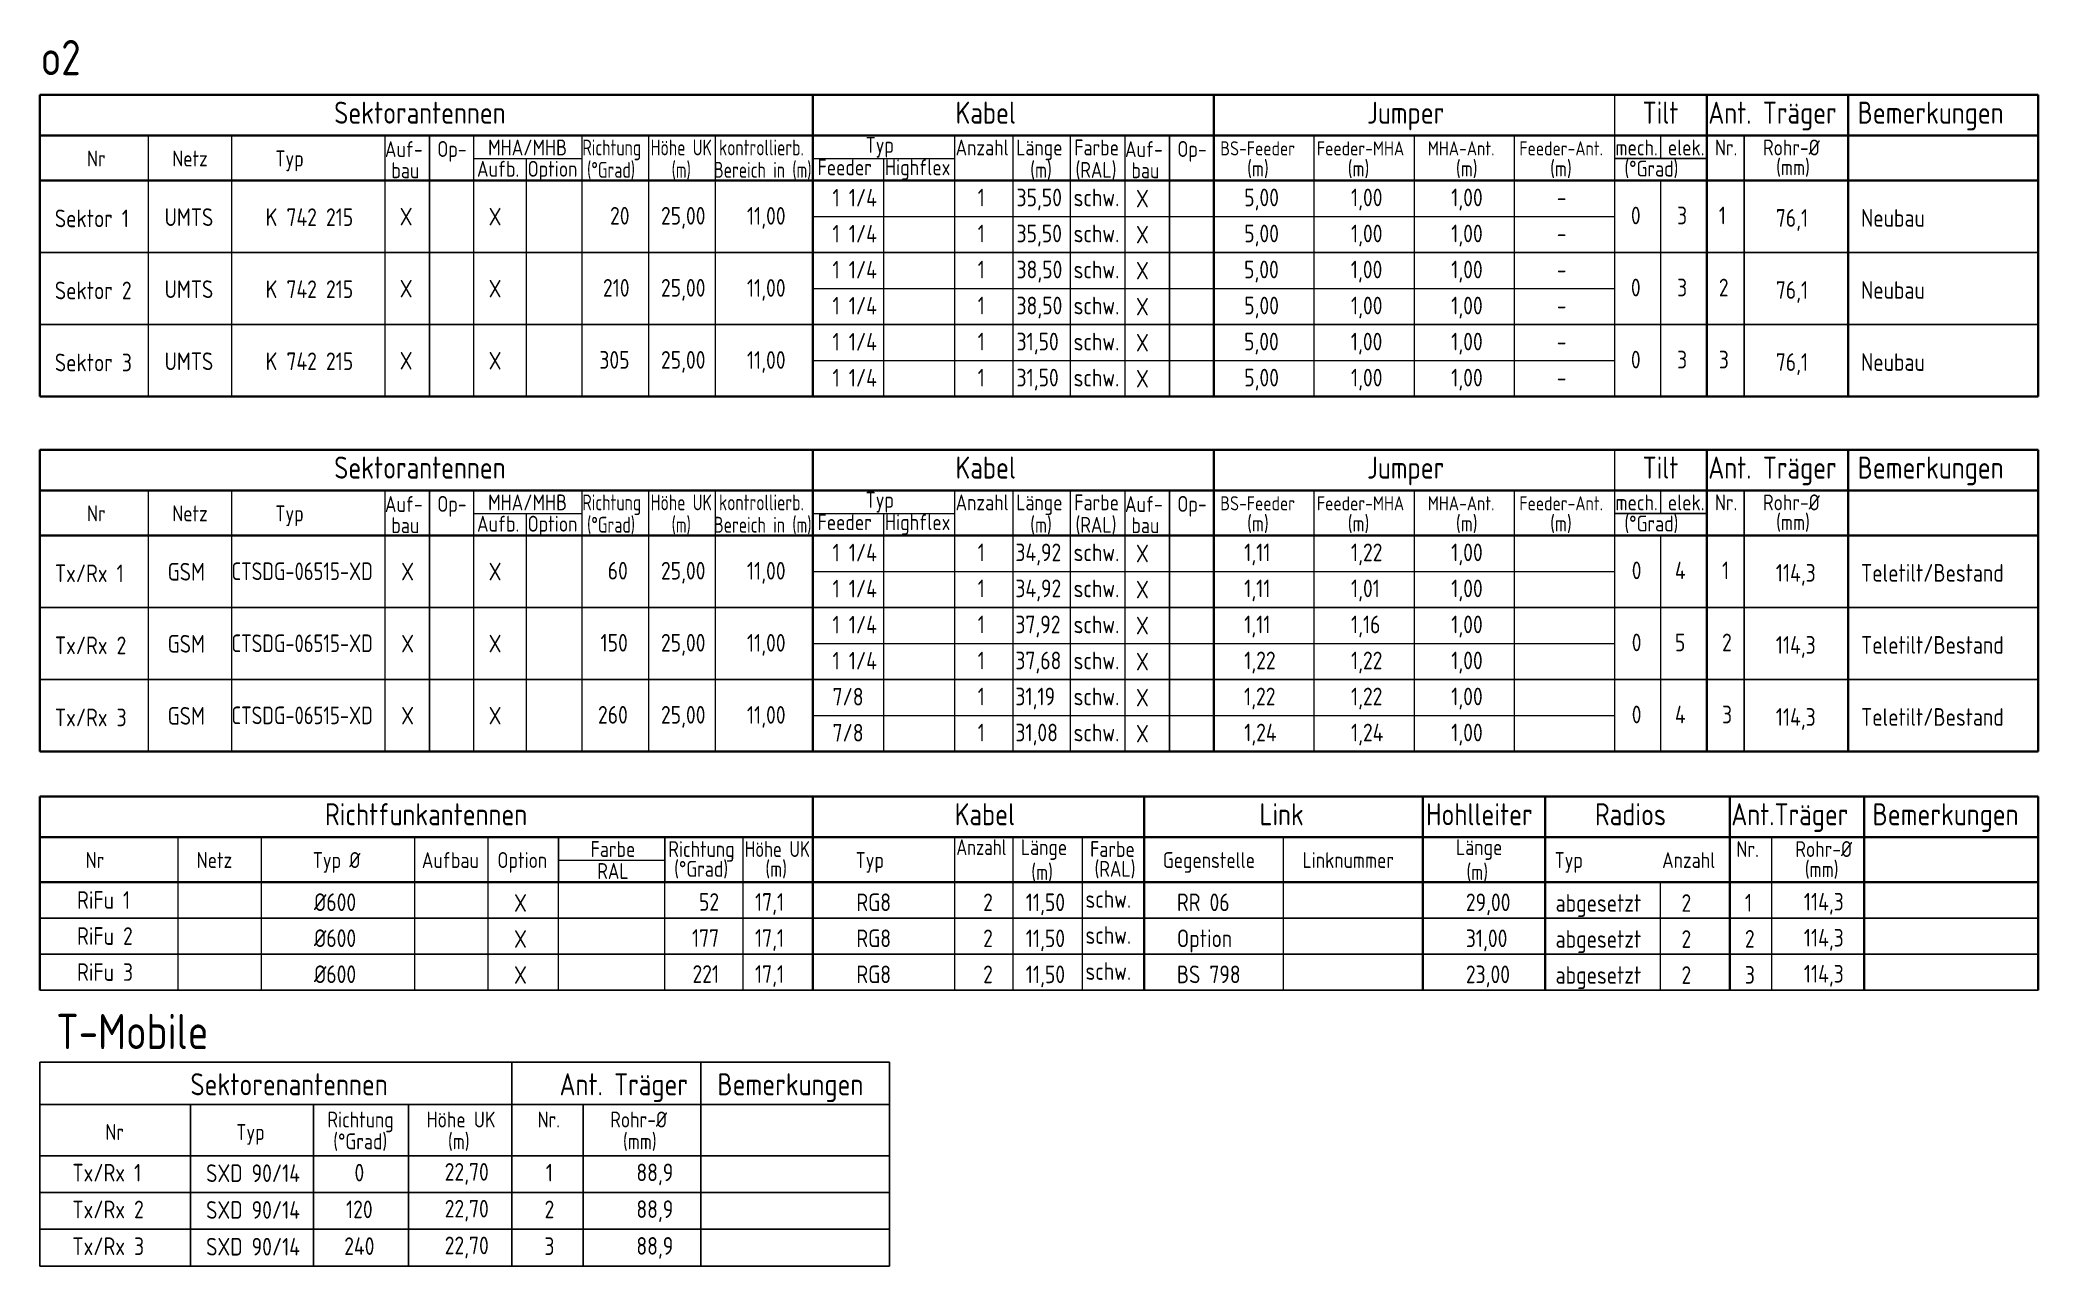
# Model space of a CAD drawing. Header units: millimetres. Extents: x -139278 to 641613, y -260926 to 217780.
# Drawn here: x -28646 to -5984, y -11532 to 2374 of the extents above; entities that cross this region are included whole.
import ezdxf
from ezdxf.enums import TextEntityAlignment as Align

# ---------------------------------------------------------------- set-up
doc = ezdxf.new("R2010")
doc.units = ezdxf.units.MM
for name, color, linetype, lineweight in [('00_AntennenTabelle', 7, 'Continuous', 25), ('00_Rahmen_Schriftfeld', 7, 'Continuous', 25), ('00_Text_PapierBereich', 7, 'Continuous', 25), ('10_30_Sektorantenne_MHA', 21, 'Continuous', 25)]:
    doc.layers.add(name, color=color, linetype=linetype, lineweight=lineweight)
doc.styles.add('ISOCP', font='ISOCP', dxfattribs={"width": 0.9})

msp = doc.modelspace()

# ---------------------------------------------------------------- texts
at = {"layer": '00_AntennenTabelle', "style": 'ISOCP'}
for s, width, p in [('CTSDG-06515-XD', 0.85, (-26474.072, -3751.444)), ('CTSDG-06515-XD', 0.85, (-26474.072, -4568.691)), ('CTSDG-06515-XD', 0.85, (-26474.072, -5385.938)), ('RR 06', 0.9, (-15750.794, -7506.139)), ('Option', 0.9, (-15750.794, -7914.762)), ('BS 798', 0.9, (-15750.794, -8323.386))]:
    msp.add_text(s, height=200, dxfattribs=dict(at, width=width)).set_placement(p)
at = {"layer": '00_Rahmen_Schriftfeld', "lineweight": 25, "style": 'ISOCP', "width": 0.9}
for s, height, p in [('T-Mobile', 400, (-28461.023, -9071.767)), ('Sektorenantennen', 250, (-26938.45, -9595.094)), ('Ant. Träger', 250, (-22752.401, -9595.094)), ('Bemerkungen', 250, (-20962.719, -9595.094)), ('Nr', 180, (-27903.835, -10101.683)), ('Typ', 180, (-26418.601, -10101.683)), ('Richtung', 180, (-25385.453, -9959.865)), ('Höhe UK', 180, (-24261.421, -9959.865)), ('Nr.', 180, (-23002.008, -9959.865)), ('Rohr-%%c', 180, (-22177.939, -9959.865)), ('(°Grad)', 180, (-25319.082, -10207.564)), ('(m)', 180, (-24018.228, -10207.564)), ('(mm)', 180, (-22033.596, -10207.564)), ('Tx/Rx 1', 200, (-28278.206, -10572.906)), ('SXD 90/14', 200, (-26760.868, -10578.419)), ('Tx/Rx 2', 200, (-28278.206, -10989.747)), ('SXD 90/14', 200, (-26760.868, -10995.261)), ('Tx/Rx 3', 200, (-28278.206, -11406.589)), ('SXD 90/14', 200, (-26760.868, -11412.103))]:
    msp.add_text(s, height=height, dxfattribs=at).set_placement(p)
for s, p in [('0', (-25023.317, -10472.081)), ('22,70', (-23805.236, -10487.369)), ('1', (-22867.31, -10472.081)), ('88,9', (-21672.056, -10492.493)), ('120', (-25023.317, -10888.923)), ('22,70', (-23805.236, -10904.21)), ('2', (-22867.31, -10888.923)), ('88,9', (-21672.056, -10909.335)), ('240', (-25023.317, -11305.764)), ('22,70', (-23805.236, -11321.052)), ('3', (-22867.31, -11305.764)), ('88,9', (-21672.056, -11326.176))]:
    msp.add_text(s, height=200, dxfattribs=at).set_placement(p, align=Align.MIDDLE)
at = {"layer": '00_Text_PapierBereich', "lineweight": 35, "style": 'ISOCP', "width": 0.9}
msp.add_text('o2', height=400, dxfattribs=at).set_placement((-28637.941, 1974.361))
at = {"layer": '00_Text_PapierBereich', "style": 'ISOCP'}
for s, height, width, p in [('Sektorantennen', 250, 0.9, (-25308.107, 1424.599)), ('Kabel', 250, 0.9, (-18260.92, 1424.599)), ('Jumper', 250, 0.9, (-13593.88, 1424.599)), ('Tilt', 250, 0.9, (-10469.25, 1424.599)), ('Ant. Träger', 250, 0.9, (-9724.201, 1424.599)), ('Bemerkungen', 250, 0.9, (-8030.01, 1424.599)), ('Auf-', 180, 0.9, (-24733.533, 1046.356)), ('Op-', 180, 0.9, (-24139.46, 1048.008)), ('MHA/MHB', 180, 0.9, (-23562.93, 1064.906)), ('Richtung', 180, 0.8, (-22494.561, 1064.906)), ('Höhe UK', 180, 0.8, (-21719.251, 1064.906)), ('kontrollierb.', 180, 0.8, (-20944.436, 1064.906)), ('Typ', 180, 0.9, (-19281.297, 1094.197)), ('Anzahl', 180, 0.9, (-18260.838, 1064.906)), ('Länge', 180, 0.9, (-17573.57, 1064.906)), ('Farbe', 180, 0.9, (-16914.298, 1064.906)), ('Auf-', 180, 0.9, (-16339.674, 1046.356)), ('Op-', 180, 0.9, (-15745.601, 1048.008)), ('BS-Feeder', 160, 0.9, (-15258.523, 1064.906)), ('Feeder-MHA', 160, 0.9, (-14162.734, 1064.906)), ('MHA-Ant.', 160, 0.9, (-12905.373, 1064.906)), ('Feeder-Ant.', 160, 0.9, (-11866.805, 1064.906)), ('mech.', 180, 0.9, (-10776.292, 1064.906)), ('elek.', 180, 0.9, (-10182.768, 1064.906)), ('Nr.', 180, 0.9, (-9649.2, 1064.906)), ('Rohr-%%c', 180, 0.9, (-9103.175, 1064.906)), ('Nr', 180, 0.9, (-28112.122, 940.109)), ('Netz', 180, 0.9, (-27145.726, 940.109)), ('Typ', 180, 0.9, (-25975.909, 940.109)), ('bau', 180, 0.9, (-24659.762, 806.256)), ('Aufb.', 180, 0.9, (-23688.872, 822.824)), ('Option', 180, 0.9, (-23114.47, 822.824)), ('(°Grad)', 180, 0.8, (-22440.719, 811.192)), ('(m)', 180, 0.8, (-21481.823, 811.192)), ('Bereich in (m)', 180, 0.8, (-21000.899, 811.192)), ('Feeder', 180, 0.9, (-19826.343, 840.271)), ('Highflex', 180, 0.9, (-19061.786, 840.271)), ('(m)', 180, 0.9, (-17414.715, 810.936)), ('(RAL)', 180, 0.9, (-16900.948, 810.936)), ('bau', 180, 0.9, (-16265.904, 806.256)), ('(m)', 180, 0.9, (-14954.471, 825.235)), ('(m)', 180, 0.9, (-13813.697, 825.235)), ('(m)', 180, 0.9, (-12586.378, 825.235)), ('(m)', 180, 0.9, (-11517.768, 825.235)), ('(°Grad)', 180, 0.9, (-10675.61, 825.235)), ('(mm)', 180, 0.9, (-8954.416, 840.271)), ('schw.', 200, 0.9, (-16921.906, 487.98)), ('UMTS', 200, 0.9, (-27232.146, 264.5)), ('X', 200, 0.9, (-24565.468, 270.651)), ('X', 200, 0.9, (-23556.485, 270.651)), ('25,00', 200, 0.9, (-21602.292, 280.273)), ('11,00', 200, 0.9, (-20627.41, 279.134)), ('X', 200, 0.9, (-16214.531, 475.224)), ('-', 200, 0.9, (-11442.387, 487.98)), ('0', 200, 0.9, (-10601.613, 283.669)), ('3', 200, 0.9, (-10076.97, 283.669)), ('1', 200, 0.9, (-9604.174, 283.669)), ('76,1', 200, 0.9, (-8957.949, 255.719)), ('Sektor 1', 200, 0.9, (-28476.375, 250.692)), ('schw.', 200, 0.9, (-16921.906, 79.357)), ('X', 200, 0.9, (-16214.531, 66.601)), ('-', 200, 0.9, (-11442.387, 79.357)), ('schw.', 200, 0.9, (-16921.906, -329.267)), ('X', 200, 0.9, (-16214.531, -342.023)), ('Sektor 2', 200, 0.9, (-28476.375, -566.554)), ('UMTS', 200, 0.9, (-27232.146, -552.747)), ('X', 200, 0.9, (-24565.468, -546.596)), ('X', 200, 0.9, (-23556.485, -546.596)), ('25,00', 200, 0.9, (-21602.292, -536.974)), ('11,00', 200, 0.9, (-20627.41, -538.113)), ('-', 200, 0.9, (-11442.387, -329.267)), ('0', 200, 0.9, (-10601.613, -533.578)), ('3', 200, 0.9, (-10076.97, -533.578)), ('2', 200, 0.9, (-9604.174, -533.578)), ('76,1', 200, 0.9, (-8957.949, -561.528)), ('schw.', 200, 0.9, (-16921.906, -737.89)), ('X', 200, 0.9, (-16214.531, -750.646)), ('-', 200, 0.9, (-11442.387, -737.89)), ('schw.', 200, 0.9, (-16921.906, -1146.513)), ('X', 200, 0.9, (-16214.531, -1159.27)), ('-', 200, 0.9, (-11442.387, -1146.513)), ('Sektor 3', 200, 0.9, (-28476.375, -1383.801)), ('UMTS', 200, 0.9, (-27232.146, -1369.994)), ('X', 200, 0.9, (-24565.468, -1363.843)), ('X', 200, 0.9, (-23556.485, -1363.843)), ('25,00', 200, 0.9, (-21602.292, -1354.22)), ('11,00', 200, 0.9, (-20627.41, -1355.36)), ('schw.', 200, 0.9, (-16921.906, -1555.137)), ('0', 200, 0.9, (-10601.613, -1350.825)), ('3', 200, 0.9, (-10076.97, -1350.825)), ('3', 200, 0.9, (-9604.174, -1350.825)), ('76,1', 200, 0.9, (-8957.949, -1378.775)), ('X', 200, 0.9, (-16214.531, -1567.893)), ('-', 200, 0.9, (-11442.387, -1555.137)), ('Sektorantennen', 250, 0.9, (-25308.107, -2600.788)), ('Kabel', 250, 0.9, (-18260.92, -2600.788)), ('Jumper', 250, 0.9, (-13593.88, -2600.788)), ('Tilt', 250, 0.9, (-10469.25, -2600.788)), ('Ant. Träger', 250, 0.9, (-9724.201, -2600.788)), ('Bemerkungen', 250, 0.9, (-8030.01, -2600.788)), ('Nr', 180, 0.9, (-28112.122, -3085.278)), ('Netz', 180, 0.9, (-27145.726, -3085.278)), ('Typ', 180, 0.9, (-25975.909, -3085.278)), ('Auf-', 180, 0.9, (-24733.533, -2979.031)), ('Op-', 180, 0.9, (-24139.46, -2977.379)), ('MHA/MHB', 180, 0.9, (-23562.93, -2960.481)), ('Richtung', 180, 0.8, (-22494.561, -2960.481)), ('Höhe UK', 180, 0.8, (-21719.251, -2960.481)), ('kontrollierb.', 180, 0.8, (-20944.436, -2960.481)), ('Typ', 180, 0.9, (-19281.297, -2931.189)), ('Anzahl', 180, 0.9, (-18260.838, -2960.481)), ('Länge', 180, 0.9, (-17573.57, -2960.481)), ('Farbe', 180, 0.9, (-16914.298, -2960.481)), ('Auf-', 180, 0.9, (-16339.674, -2979.031)), ('Op-', 180, 0.9, (-15745.601, -2977.379)), ('BS-Feeder', 160, 0.9, (-15258.523, -2960.481)), ('Feeder-MHA', 160, 0.9, (-14162.734, -2960.481)), ('MHA-Ant.', 160, 0.9, (-12905.373, -2960.481)), ('Feeder-Ant.', 160, 0.9, (-11866.805, -2960.481)), ('mech.', 180, 0.9, (-10776.292, -2960.481)), ('elek.', 180, 0.9, (-10182.768, -2960.481)), ('Nr.', 180, 0.9, (-9649.2, -2960.481)), ('Rohr-%%c', 180, 0.9, (-9103.175, -2960.481)), ('bau', 180, 0.9, (-24659.762, -3219.131)), ('Aufb.', 180, 0.9, (-23688.872, -3202.563)), ('Option', 180, 0.9, (-23114.47, -3202.563)), ('(°Grad)', 180, 0.8, (-22440.719, -3214.194)), ('(m)', 180, 0.8, (-21481.823, -3214.194)), ('Bereich in (m)', 180, 0.8, (-21000.899, -3214.194)), ('Feeder', 180, 0.9, (-19826.343, -3185.115)), ('Highflex', 180, 0.9, (-19061.786, -3185.115)), ('(m)', 180, 0.9, (-17414.715, -3214.45)), ('(RAL)', 180, 0.9, (-16900.948, -3214.45)), ('bau', 180, 0.9, (-16265.904, -3219.131)), ('(m)', 180, 0.9, (-14954.471, -3200.152)), ('(m)', 180, 0.9, (-13813.697, -3200.152)), ('(m)', 180, 0.9, (-12586.378, -3200.152)), ('(m)', 180, 0.9, (-11517.768, -3200.152)), ('(°Grad)', 180, 0.9, (-10675.61, -3200.152)), ('(mm)', 180, 0.9, (-8954.416, -3185.115)), ('1 1/4', 200, 0.9, (-19656.135, -3539.586)), ('1', 200, 0.9, (-18009.855, -3537.406)), ('34,92', 200, 0.9, (-17582.586, -3537.406)), ('schw.', 200, 0.9, (-16921.906, -3537.406)), ('X', 200, 0.9, (-16214.531, -3550.162)), ('1,11', 200, 0.9, (-14987.63, -3537.406)), ('1,22', 200, 0.9, (-13776.519, -3537.406)), ('1,00', 200, 0.9, (-12639.854, -3537.406)), ('Tx/Rx 1', 200, 0.9, (-28476.375, -3774.694)), ('GSM', 200, 0.9, (-27197.583, -3757.068)), ('X', 200, 0.9, (-24549.174, -3754.736)), ('X', 200, 0.9, (-23556.485, -3754.736)), ('25,00', 200, 0.9, (-21602.292, -3745.113)), ('11,00', 200, 0.9, (-20627.41, -3746.253)), ('0', 200, 0.9, (-10592.145, -3741.718)), ('4', 200, 0.9, (-10102.06, -3741.718)), ('1', 200, 0.9, (-9567.634, -3741.718)), ('114,3', 200, 0.9, (-8958.029, -3769.668)), ('Teletilt/Bestand', 200, 0.9, (-7991.661, -3769.668)), ('1 1/4', 200, 0.9, (-19656.135, -3948.21)), ('1', 200, 0.9, (-18009.855, -3946.03)), ('34,92', 200, 0.9, (-17582.586, -3946.03)), ('schw.', 200, 0.9, (-16921.906, -3946.03)), ('X', 200, 0.9, (-16214.531, -3958.786)), ('1,11', 200, 0.9, (-14987.63, -3946.03)), ('1,01', 200, 0.9, (-13776.519, -3946.03)), ('1,00', 200, 0.9, (-12639.854, -3946.03)), ('1 1/4', 200, 0.9, (-19656.135, -4356.833)), ('1', 200, 0.9, (-18009.855, -4354.653)), ('37,92', 200, 0.9, (-17582.586, -4354.653)), ('schw.', 200, 0.9, (-16921.906, -4354.653)), ('X', 200, 0.9, (-16214.531, -4367.409)), ('1,11', 200, 0.9, (-14987.63, -4354.653)), ('1,16', 200, 0.9, (-13776.519, -4354.653)), ('1,00', 200, 0.9, (-12639.854, -4354.653)), ('Tx/Rx 2', 200, 0.9, (-28476.375, -4591.941)), ('GSM', 200, 0.9, (-27197.583, -4574.315)), ('X', 200, 0.9, (-24549.174, -4571.983)), ('X', 200, 0.9, (-23556.485, -4571.983)), ('25,00', 200, 0.9, (-21602.292, -4562.36)), ('11,00', 200, 0.9, (-20627.41, -4563.499)), ('0', 200, 0.9, (-10592.145, -4558.965)), ('5', 200, 0.9, (-10102.06, -4558.965)), ('2', 200, 0.9, (-9567.634, -4558.965)), ('114,3', 200, 0.9, (-8958.029, -4586.915)), ('Teletilt/Bestand', 200, 0.9, (-7991.661, -4586.915)), ('1 1/4', 200, 0.9, (-19656.135, -4765.456)), ('1', 200, 0.9, (-18009.855, -4763.276)), ('37,68', 200, 0.9, (-17582.586, -4763.276)), ('schw.', 200, 0.9, (-16921.906, -4763.276)), ('X', 200, 0.9, (-16214.531, -4776.033)), ('1,22', 200, 0.9, (-14987.63, -4763.276)), ('1,22', 200, 0.9, (-13776.519, -4763.276)), ('1,00', 200, 0.9, (-12639.854, -4763.276)), ('7/8', 200, 0.9, (-19656.135, -5174.08)), ('1', 200, 0.9, (-18009.855, -5171.9)), ('31,19', 200, 0.9, (-17582.586, -5171.9)), ('schw.', 200, 0.9, (-16921.906, -5171.9)), ('X', 200, 0.9, (-16214.531, -5184.656)), ('1,22', 200, 0.9, (-14989.334, -5171.9)), ('1,22', 200, 0.9, (-13776.519, -5171.9)), ('1,00', 200, 0.9, (-12639.854, -5171.9)), ('Tx/Rx 3', 200, 0.9, (-28476.375, -5409.188)), ('GSM', 200, 0.9, (-27197.583, -5391.562)), ('X', 200, 0.9, (-24549.174, -5389.229)), ('X', 200, 0.9, (-23556.485, -5389.229)), ('25,00', 200, 0.9, (-21602.292, -5379.607)), ('11,00', 200, 0.9, (-20627.41, -5380.746)), ('0', 200, 0.9, (-10592.145, -5376.212)), ('4', 200, 0.9, (-10102.06, -5376.212)), ('3', 200, 0.9, (-9567.634, -5376.212)), ('114,3', 200, 0.9, (-8958.029, -5404.162)), ('Teletilt/Bestand', 200, 0.9, (-7991.661, -5404.162)), ('7/8', 200, 0.9, (-19656.135, -5582.703)), ('1', 200, 0.9, (-18009.855, -5580.523)), ('31,08', 200, 0.9, (-17582.586, -5580.523)), ('schw.', 200, 0.9, (-16921.906, -5580.523)), ('X', 200, 0.9, (-16214.531, -5593.28)), ('1,24', 200, 0.9, (-14987.63, -5580.523)), ('1,24', 200, 0.9, (-13776.519, -5580.523)), ('1,00', 200, 0.9, (-12639.854, -5580.523)), ('Richtfunkantennen', 250, 0.9, (-25413.232, -6532.565)), ('Kabel', 250, 0.9, (-18270.475, -6532.565)), ('Link', 250, 0.9, (-14813.335, -6532.565)), ('Hohlleiter', 250, 0.9, (-12924.871, -6532.565)), ('Radios', 250, 0.9, (-11009.555, -6532.565)), ('Ant.Träger', 250, 0.9, (-9462.851, -6532.565)), ('Bemerkungen', 250, 0.9, (-7860.569, -6532.565)), ('Farbe', 180, 0.9, (-22400.033, -6892.258)), ('Richtung', 180, 0.9, (-21519.511, -6892.258)), ('Höhe UK', 180, 0.85, (-20651.191, -6892.258)), ('Anzahl', 180, 0.85, (-18252.648, -6870.364)), ('Länge', 180, 0.9, (-17520.813, -6870.364)), ('Farbe', 180, 0.9, (-16735.119, -6892.258)), ('Länge', 180, 0.9, (-12585.331, -6870.364)), ('Nr.', 180, 0.9, (-9404.771, -6892.258)), ('Rohr-%%c', 180, 0.9, (-8736.68, -6892.258)), ('Nr', 180, 0.9, (-28127.262, -7017.055)), ('Netz', 180, 0.9, (-26868.297, -7017.055)), ('Typ %%C', 180, 0.9, (-25551.665, -7017.055)), ('Aufbau', 180, 0.9, (-24314.53, -7017.055)), ('Option', 180, 0.9, (-23457.031, -7017.055)), ('RAL', 180, 0.9, (-22324.888, -7141.25)), ('(°Grad)', 180, 0.9, (-21452.751, -7116.893)), ('(m)', 180, 0.9, (-20418.58, -7116.893)), ('Typ', 180, 0.9, (-19394.597, -7017.055)), ('(m)', 180, 0.9, (-17402.577, -7153.497)), ('(RAL)', 180, 0.9, (-16685.199, -7116.893)), ('Gegenstelle', 180, 0.9, (-15910.165, -7017.055)), ('Linknummer', 180, 0.9, (-14326.179, -7017.055)), ('(m)', 180, 0.9, (-12467.095, -7153.497)), ('Typ', 180, 0.9, (-11467.012, -7017.055)), ('Anzahl', 180, 0.9, (-10247.258, -7017.055)), ('(mm)', 180, 0.9, (-8629.272, -7120.816)), ('RiFu 1', 200, 0.9, (-28224.841, -7480.1)), ('%%c600', 200, 0.9, (-25537.962, -7504.863)), ('X', 200, 0.9, (-23268.652, -7513.512)), ('17,1', 200, 0.9, (-20535.886, -7502.26)), ('RG8', 200, 0.9, (-19385.938, -7506.139)), ('2', 200, 0.9, (-17948.422, -7506.139)), ('11,50', 200, 0.9, (-17464.816, -7506.139)), ('schw.', 200, 0.9, (-16787.562, -7469.184)), ('29,00', 200, 0.9, (-12473.584, -7506.139)), ('abgesetzt', 200, 0.9, (-11455.616, -7513.512)), ('2', 200, 0.9, (-10027.812, -7513.943)), ('1', 200, 0.9, (-9308.526, -7511.716)), ('114,3', 200, 0.9, (-8639.883, -7499.462)), ('RiFu 2', 200, 0.9, (-28224.841, -7888.723)), ('schw.', 200, 0.9, (-16787.562, -7877.807)), ('%%c600', 200, 0.9, (-25537.962, -7913.486)), ('X', 200, 0.9, (-23268.652, -7922.136)), ('17,1', 200, 0.9, (-20535.886, -7910.883)), ('RG8', 200, 0.9, (-19385.938, -7914.762)), ('2', 200, 0.9, (-17948.422, -7914.762)), ('11,50', 200, 0.9, (-17464.816, -7914.762)), ('31,00', 200, 0.9, (-12473.584, -7914.762)), ('abgesetzt', 200, 0.9, (-11455.616, -7922.136)), ('2', 200, 0.9, (-10027.812, -7922.567)), ('2', 200, 0.9, (-9308.526, -7920.339)), ('114,3', 200, 0.9, (-8639.883, -7908.086)), ('RiFu 3', 200, 0.9, (-28224.841, -8297.346)), ('%%c600', 200, 0.9, (-25537.962, -8322.11)), ('X', 200, 0.9, (-23268.652, -8330.759)), ('17,1', 200, 0.9, (-20535.886, -8319.507)), ('RG8', 200, 0.9, (-19385.938, -8323.386)), ('2', 200, 0.9, (-17948.422, -8323.386)), ('11,50', 200, 0.9, (-17464.816, -8323.386)), ('schw.', 200, 0.9, (-16787.562, -8286.431)), ('23,00', 200, 0.9, (-12473.584, -8323.386)), ('abgesetzt', 200, 0.9, (-11455.616, -8330.759)), ('2', 200, 0.9, (-10027.812, -8331.19)), ('3', 200, 0.9, (-9308.526, -8328.963)), ('114,3', 200, 0.9, (-8639.883, -8316.709))]:
    msp.add_text(s, height=height, dxfattribs=dict(at, width=width)).set_placement(p)
at = {"layer": '00_Text_PapierBereich', "style": 'ISOCP', "width": 0.9}
for s, p in [('20', (-21958.614, 280.273)), ('210', (-21958.614, -536.974)), ('305', (-21958.614, -1354.22)), ('60', (-21978.2, -3745.113)), ('150', (-21978.2, -4562.36)), ('260', (-21978.2, -5379.607)), ('52', (-20942.974, -7502.26)), ('177', (-20942.974, -7910.883)), ('221', (-20942.974, -8319.507))]:
    msp.add_text(s, height=200, dxfattribs=at).set_placement(p, align=Align.RIGHT)
at = {"layer": '10_30_Sektorantenne_MHA', "style": 'ISOCP', "width": 0.9}
for s, p in [('1 1/4', (-19656.135, 485.8)), ('1', (-18009.855, 487.98)), ('35,50', (-17569.481, 487.98)), ('5,00', (-14987.63, 487.98)), ('1,00', (-13776.519, 487.98)), ('1,00', (-12639.854, 487.98)), ('K 742 215', (-26086.293, 264.5)), ('Neubau', (-7991.661, 255.719)), ('1 1/4', (-19656.135, 77.177)), ('1', (-18009.855, 79.357)), ('35,50', (-17569.481, 79.357)), ('5,00', (-14987.63, 79.357)), ('1,00', (-13776.519, 79.357)), ('1,00', (-12639.854, 79.357)), ('1 1/4', (-19656.135, -331.446)), ('1', (-18009.855, -329.267)), ('38,50', (-17569.481, -329.267)), ('5,00', (-14989.334, -329.267)), ('1,00', (-13778.223, -329.267)), ('1,00', (-12639.854, -329.267)), ('K 742 215', (-26086.293, -552.747)), ('Neubau', (-7991.661, -561.528)), ('1 1/4', (-19656.135, -740.07)), ('1', (-18009.855, -737.89)), ('38,50', (-17569.481, -737.89)), ('5,00', (-14987.63, -737.89)), ('1,00', (-13776.519, -737.89)), ('1,00', (-12639.854, -737.89)), ('1 1/4', (-19656.135, -1148.693)), ('1', (-18009.855, -1146.513)), ('31,50', (-17569.481, -1146.513)), ('5,00', (-14989.334, -1146.513)), ('1,00', (-13778.223, -1146.513)), ('1,00', (-12639.854, -1146.513)), ('K 742 215', (-26086.293, -1369.994)), ('1 1/4', (-19656.135, -1557.317)), ('1', (-18009.855, -1555.137)), ('31,50', (-17569.481, -1555.137)), ('5,00', (-14987.63, -1555.137)), ('1,00', (-13776.519, -1555.137)), ('1,00', (-12639.854, -1555.137)), ('Neubau', (-7991.661, -1378.775))]:
    msp.add_text(s, height=200, dxfattribs=at).set_placement(p)

# ---------------------------------------------------------------- linework, layer by layer
for p, q in [((-24227.18, -1670.849), (-24227.18, 1291.493)), ((-15833.322, -1670.849), (-15833.322, 1291.493)), ((-9742.144, 1028.248), (-10784.174, 1028.248)), ((-24227.18, -5696.235), (-24227.18, -2733.894)), ((-15833.322, -5696.235), (-15833.322, -2733.894)), ((-9742.144, -2997.139), (-10784.174, -2997.139))]:
    msp.add_line(p, q)
at = {"layer": '00_Rahmen_Schriftfeld', "lineweight": 35}
for p, q in [((-19880.905, -1670.849), (-19880.905, 1752.553)), ((-15330.835, -1670.849), (-15330.835, 1752.553)), ((-9742.144, -1670.849), (-9742.144, 1752.553)), ((-8136.914, -1670.849), (-8136.914, 1752.553)), ((-28645.633, -1670.849), (-5983.942, -1670.849)), ((-19880.905, -5696.235), (-19880.905, -2272.834)), ((-15330.835, -5696.235), (-15330.835, -2272.834)), ((-9742.144, -5696.235), (-9742.144, -2272.834)), ((-8136.914, -5696.235), (-8136.914, -2272.834)), ((-28645.633, -5696.235), (-5983.942, -5696.235)), ((-12960.536, -8402.143), (-12960.536, -6204.612)), ((-11573.63, -8402.143), (-11573.63, -6204.612)), ((-7955.314, -8402.143), (-7955.314, -6204.612))]:
    msp.add_line(p, q, dxfattribs=at)
at = {"layer": '00_Rahmen_Schriftfeld', "lineweight": 9}
for p, q in [((-10784.174, -1670.849), (-10784.174, 1752.553)), ((-27415.984, -1670.849), (-27415.984, 1291.493)), ((-26469.746, -1670.849), (-26469.746, 1291.493)), ((-24729.667, -1670.849), (-24729.667, 1291.493)), ((-23724.694, -1670.849), (-23724.694, 1291.493)), ((-22495.836, -1670.849), (-22495.836, 1291.493)), ((-21739.081, -1670.849), (-21739.081, 1291.493)), ((-20982.326, -1670.849), (-20982.326, 1291.493)), ((-18271.271, -1670.849), (-18271.271, 1291.493)), ((-17606.821, -1670.849), (-17606.821, 1291.493)), ((-16957.365, -1670.849), (-16957.365, 1291.493)), ((-16335.808, -1670.849), (-16335.808, 1291.493)), ((-14194.17, -1670.849), (-14194.17, 1291.493)), ((-13057.504, -1670.849), (-13057.504, 1291.493)), ((-11920.839, -1670.849), (-11920.839, 1291.493)), ((-10263.159, 1028.248), (-10263.159, 1291.493)), ((-23724.694, 1028.248), (-22495.836, 1028.248)), ((-23127.022, -1670.849), (-23127.022, 1028.248)), ((-19880.905, 1028.248), (-18271.271, 1028.248)), ((-19076.078, -1670.849), (-19076.078, 1028.248)), ((-10263.159, -1670.849), (-10263.159, 780.892)), ((-19880.905, 372.268), (-10784.174, 372.268)), ((-19880.905, -444.979), (-10784.174, -444.979)), ((-19880.905, -1262.226), (-10784.174, -1262.226)), ((-10784.174, -5696.235), (-10784.174, -2272.834)), ((-27415.984, -5696.235), (-27415.984, -2733.894)), ((-26469.746, -5696.235), (-26469.746, -2733.894)), ((-24729.667, -5696.235), (-24729.667, -2733.894)), ((-23724.694, -5696.235), (-23724.694, -2733.894)), ((-22495.836, -5696.235), (-22495.836, -2733.894)), ((-21739.081, -5696.235), (-21739.081, -2733.894)), ((-20982.326, -5696.235), (-20982.326, -2733.894)), ((-18271.271, -5696.235), (-18271.271, -2733.894)), ((-17606.821, -5696.235), (-17606.821, -2733.894)), ((-16957.365, -5696.235), (-16957.365, -2733.894)), ((-16335.808, -5696.235), (-16335.808, -2733.894)), ((-14194.17, -5696.235), (-14194.17, -2733.894)), ((-13057.504, -5696.235), (-13057.504, -2733.894)), ((-11920.839, -5696.235), (-11920.839, -2733.894)), ((-10263.159, -2997.139), (-10263.159, -2733.894)), ((-23724.694, -2997.139), (-22495.836, -2997.139)), ((-23127.022, -5696.235), (-23127.022, -2997.139)), ((-19880.905, -2997.139), (-18271.271, -2997.139)), ((-19076.078, -5696.235), (-19076.078, -2997.139)), ((-10263.159, -5696.235), (-10263.159, -3244.495)), ((-19880.905, -3653.118), (-10784.174, -3653.118)), ((-19880.905, -4470.365), (-10784.174, -4470.365)), ((-19880.905, -5287.612), (-10784.174, -5287.612)), ((-27078.807, -8402.143), (-27078.807, -6665.671)), ((-26132.569, -8402.143), (-26132.569, -6665.671)), ((-24392.49, -8402.143), (-24392.49, -6665.671)), ((-23560.883, -8402.143), (-23560.883, -6665.671)), ((-20670.92, -8402.143), (-20670.92, -6665.671)), ((-18271.271, -8402.143), (-18271.271, -6665.671)), ((-17606.821, -8402.143), (-17606.821, -6665.671)), ((-16823.022, -8402.143), (-16823.022, -6665.671)), ((-14540.414, -8402.143), (-14540.414, -6665.671)), ((-9003.864, -8402.143), (-9003.864, -6665.671)), ((-22762.729, -6928.917), (-21556.922, -6928.917)), ((-22762.729, -8402.143), (-22762.729, -7176.272)), ((-21556.922, -8402.143), (-21556.922, -7176.272)), ((-10264.878, -8402.143), (-10264.878, -7176.272))]:
    msp.add_line(p, q, dxfattribs=at)
at = {"layer": '00_Rahmen_Schriftfeld'}
for p, q in [((-9316.38, -1670.849), (-9316.38, 1291.493)), ((-9316.38, -5696.235), (-9316.38, -2733.894)), ((-22762.729, -7176.272), (-22762.729, -6665.671)), ((-21556.922, -7176.272), (-21556.922, -6665.671))]:
    msp.add_line(p, q, dxfattribs=at)
at = {"layer": '00_Rahmen_Schriftfeld', "lineweight": 25}
for p, q in [((-28645.633, -36.355), (-5983.942, -36.355)), ((-28645.633, -853.602), (-5983.942, -853.602)), ((-28645.633, -4061.742), (-5983.942, -4061.742)), ((-28645.633, -4878.989), (-5983.942, -4878.989)), ((-28645.633, -7584.896), (-5983.942, -7584.896)), ((-28645.633, -7993.519), (-5983.942, -7993.519)), ((-28645.633, -8402.143), (-5983.942, -8402.143)), ((-28645.633, -9219.175), (-19012.235, -9219.175)), ((-28645.633, -11531.521), (-28645.633, -9219.175)), ((-23295.638, -11531.521), (-23295.638, -9219.175)), ((-21150.259, -11531.521), (-21150.259, -9219.175)), ((-19012.235, -11531.521), (-19012.235, -9219.175)), ((-28645.633, -9700.75), (-19012.235, -9700.75)), ((-26936.458, -11531.521), (-26936.458, -9700.75)), ((-25541.827, -11531.521), (-25541.827, -9700.75)), ((-24464.249, -11531.521), (-24464.249, -9700.75)), ((-22483.442, -11531.521), (-22483.442, -9700.75)), ((-28645.633, -10280.995), (-19012.235, -10280.995)), ((-28645.633, -10697.837), (-19012.235, -10697.837)), ((-28645.633, -11114.679), (-19012.235, -11114.679)), ((-28645.633, -11531.521), (-19012.235, -11531.521))]:
    msp.add_line(p, q, dxfattribs=at)
at = {"layer": '00_Text_PapierBereich', "lineweight": 35}
for p, q in [((-28645.633, 1752.553), (-5983.942, 1752.553)), ((-28645.633, -1670.849), (-28645.633, 1752.553)), ((-5983.942, -1670.849), (-5983.942, 1752.553)), ((-28645.633, 1291.493), (-5983.942, 1291.493)), ((-28645.633, 780.892), (-5983.942, 780.892)), ((-28645.633, -2272.834), (-5983.942, -2272.834)), ((-28645.633, -5696.235), (-28645.633, -2272.834)), ((-5983.942, -5696.235), (-5983.942, -2272.834)), ((-28645.633, -2733.894), (-5983.942, -2733.894)), ((-28645.633, -3244.495), (-5983.942, -3244.495)), ((-28645.633, -6204.612), (-28645.633, -8402.143)), ((-28645.633, -6204.612), (-5983.942, -6204.612)), ((-19880.905, -8402.143), (-19880.905, -6204.612)), ((-16120.291, -8402.143), (-16120.291, -6204.612)), ((-9481.37, -8402.143), (-9481.37, -6204.612)), ((-5983.942, -6204.612), (-5983.942, -8402.143)), ((-28645.633, -6665.671), (-5983.942, -6665.671)), ((-28645.633, -7176.272), (-5983.942, -7176.272))]:
    msp.add_line(p, q, dxfattribs=at)
at = {"layer": '00_Text_PapierBereich'}
for p, q in [((-28645.633, 780.892), (-5983.942, 780.892)), ((-28645.633, -3244.495), (-5983.942, -3244.495))]:
    msp.add_line(p, q, dxfattribs=at)

msp.set_redraw_order([(e.dxf.handle, doc.entitydb.next_handle()) for e in msp.query("TEXT MTEXT ATTDEF DIMENSION ARC_DIMENSION")])  # texts and dimensions are drawn at this point

doc.saveas('drawing.dxf')
